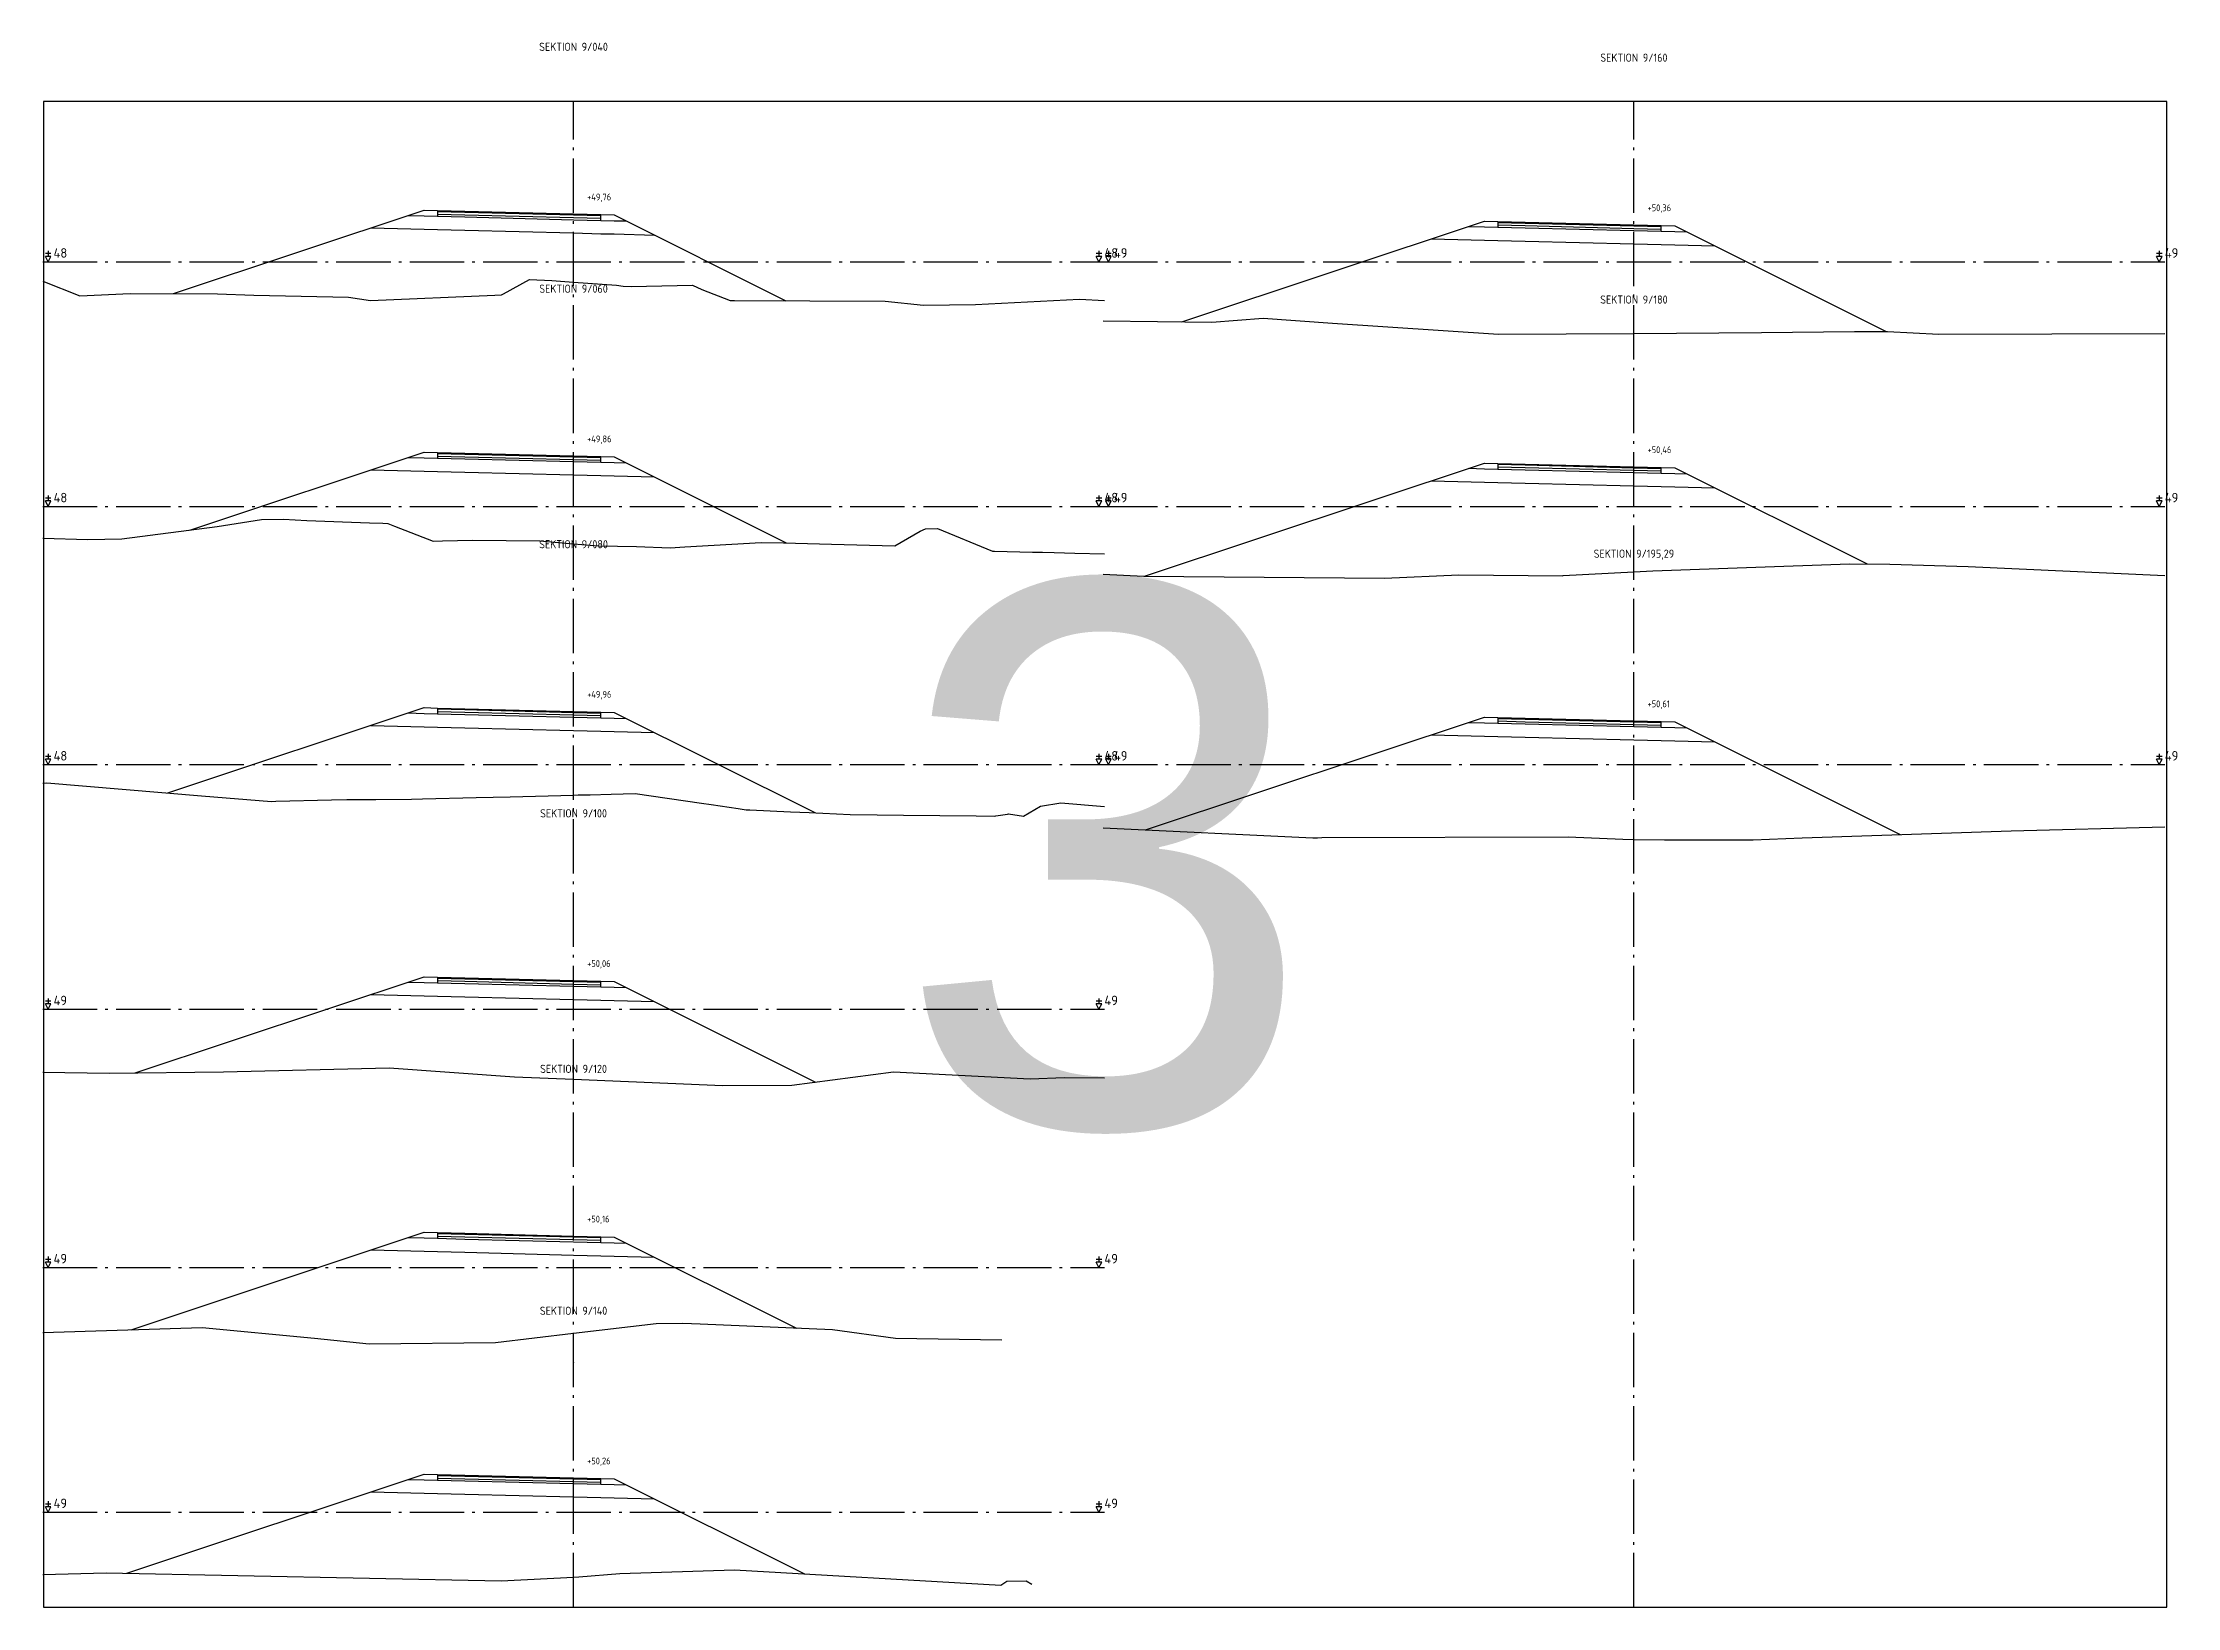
# Model space of a CAD drawing. Header units: metres. Extents: x 164066 to 165347, y 6228109 to 6230364.
# Drawn here: x 164237.7 to 164316.3, y 6229164.2 to 6229221.7 of the extents above; entities that cross this region are included whole.
import ezdxf
from ezdxf.enums import TextEntityAlignment as Align

# ---------------------------------------------------------------- set-up
doc = ezdxf.new("R2010")
doc.units = ezdxf.units.M
doc.header["$LTSCALE"] = 0.1
doc.linetypes.add('CENTRUMLINJE', pattern=[27, 20, -3, 1, -3])
doc.layers.get('DEFPOINTS').update_dxf_attribs({"color": 5})
for name, color, linetype in [('M-000', 7, 'Continuous'), ('M-372A', 3, 'Continuous'), ('M-374C', 6, 'Continuous'), ('M-374D', 4, 'Continuous'), ('M-374E', 4, 'Continuous'), ('M-374F', 4, 'Continuous'), ('M-374G', 4, 'Continuous'), ('M-374O', 4, 'Continuous'), ('M-374P', 4, 'Continuous'), ('M-374Q', 4, 'Continuous'), ('M-378A', 7, 'CENTRUMLINJE'), ('M-378AT', 4, 'Continuous'), ('M-378B', 4, 'CENTRUMLINJE'), ('M-378BT', 4, 'Continuous'), ('T19202X', 4, 'Continuous')]:
    doc.layers.add(name, color=color, linetype=linetype)
doc.styles.add('ARIAL', font='ARIAL.TTF')
doc.styles.add('ISO35', font='ISO3098', dxfattribs={"height": 3.5})
doc.styles.add('P_ISO_25', font='ISO', dxfattribs={"height": 2.5})
doc.styles.add('P_ISO_30', font='ISO', dxfattribs={"height": 3})

msp = doc.modelspace()

# ---------------------------------------------------------------- texts
at = {"layer": 'DEFPOINTS', "style": 'ARIAL'}
msp.add_text('3', height=20, dxfattribs=at).set_placement((164276.814, 6229191.854), align=Align.MIDDLE_CENTER)
at = {"layer": 'M-378AT', "style": 'ISO35'}
for s, p in [('48', (164238.139, 6229213.804)), ('48', (164276.789, 6229213.804)), ('49', (164277.139, 6229213.804)), ('49', (164315.789, 6229213.804)), ('48', (164238.139, 6229204.804)), ('48', (164276.789, 6229204.804)), ('49', (164277.139, 6229204.804)), ('49', (164315.789, 6229204.804)), ('48', (164238.139, 6229195.304)), ('48', (164276.789, 6229195.304)), ('49', (164277.139, 6229195.304)), ('49', (164315.789, 6229195.304)), ('49', (164238.139, 6229186.304)), ('49', (164276.789, 6229186.304)), ('49', (164238.139, 6229176.804)), ('49', (164276.789, 6229176.804)), ('49', (164238.139, 6229167.804)), ('49', (164276.789, 6229167.804))]:
    msp.add_text(s, height=0.35, dxfattribs=at).set_placement(p)
at = {"layer": 'M-378BT', "style": 'P_ISO_30'}
for s, p in [('SEKTION 9/040', (164257.264, 6229221.413)), ('SEKTION 9/160', (164296.264, 6229221.014)), ('SEKTION 9/060', (164257.264, 6229212.513)), ('SEKTION 9/180', (164296.264, 6229212.114)), ('SEKTION 9/080', (164257.264, 6229203.113)), ('SEKTION 9/195,29', (164296.264, 6229202.765)), ('SEKTION 9/100', (164257.264, 6229193.213)), ('SEKTION 9/120', (164257.264, 6229183.813)), ('SEKTION 9/140', (164257.264, 6229174.913))]:
    msp.add_text(s, height=0.3, dxfattribs=at).set_placement(p, align=Align.CENTER)
at = {"layer": 'M-378BT', "style": 'P_ISO_25'}
for s, p in [('+49,76', (164257.764, 6229215.913)), ('+50,36', (164296.764, 6229215.514)), ('+49,86', (164257.764, 6229207.013)), ('+50,46', (164296.764, 6229206.614)), ('+49,96', (164257.764, 6229197.613)), ('+50,61', (164296.764, 6229197.265)), ('+50,06', (164257.764, 6229187.713)), ('+50,16', (164257.764, 6229178.313)), ('+50,26', (164257.764, 6229169.413))]:
    msp.add_text(s, height=0.25, dxfattribs=at).set_placement(p)

# ---------------------------------------------------------------- linework, layer by layer
at = {"layer": 'DEFPOINTS', "flags": 128}
msp.add_lwpolyline([(164237.764, 6229164.154), (164315.864, 6229164.154), (164315.864, 6229219.554), (164237.764, 6229219.554), (164237.764, 6229164.154)], dxfattribs=at)
at = {"layer": 'M-000'}
msp.add_lwpolyline([(164237.764, 6229164.154), (164315.864, 6229164.154), (164315.864, 6229219.554), (164237.764, 6229219.554), (164237.764, 6229164.154)], dxfattribs=at)
at = {"layer": 'M-372A', "linetype": 'Continuous'}
for points in [[(164237.739, 6229212.94), (164239.102, 6229212.397), (164240.957, 6229212.49), (164244.164, 6229212.477), (164245.506, 6229212.43), (164248.982, 6229212.346), (164249.79, 6229212.234), (164254.364, 6229212.431), (164254.62, 6229212.443), (164254.682, 6229212.478), (164255.641, 6229213.003), (164256.468, 6229212.968), (164257.264, 6229212.909), (164258.844, 6229212.793), (164259.087, 6229212.757), (164259.38, 6229212.745), (164261.636, 6229212.79), (164261.983, 6229212.638), (164263.029, 6229212.226), (164263.075, 6229212.229), (164263.18, 6229212.225), (164268.725, 6229212.21), (164270.14, 6229212.054), (164272.051, 6229212.085), (164275.877, 6229212.275), (164276.789, 6229212.229)], [(164276.739, 6229211.483), (164280.744, 6229211.428), (164282.626, 6229211.583), (164285.178, 6229211.4), (164291.288, 6229210.989), (164296.264, 6229211.019), (164300.955, 6229211.048), (164304.379, 6229211.085), (164305.594, 6229211.087), (164307.477, 6229210.994), (164315.789, 6229211.015)], [(164237.739, 6229203.486), (164239.403, 6229203.431), (164240.654, 6229203.458), (164244.151, 6229203.911), (164245.784, 6229204.17), (164246.59, 6229204.186), (164247.451, 6229204.133), (164249.755, 6229204.054), (164250.25, 6229204.035), (164250.43, 6229204.031), (164250.68, 6229203.93), (164252.097, 6229203.376), (164252.445, 6229203.389), (164253.548, 6229203.412), (164256.029, 6229203.391), (164257.264, 6229203.28), (164258.176, 6229203.198), (164259.577, 6229203.183), (164260.817, 6229203.135), (164261.351, 6229203.166), (164264.169, 6229203.329), (164264.983, 6229203.319), (164266.747, 6229203.269), (164269.075, 6229203.21), (164270.009, 6229203.748), (164270.203, 6229203.833), (164270.648, 6229203.838), (164272.668, 6229203.011), (164272.75, 6229203.009), (164274.15, 6229202.975), (164274.512, 6229202.966), (164274.946, 6229202.955), (164275.701, 6229202.937), (164276.789, 6229202.911)], [(164276.739, 6229202.161), (164278.243, 6229202.089), (164287.092, 6229202.01), (164289.821, 6229202.143), (164293.645, 6229202.105), (164293.659, 6229202.108), (164296.264, 6229202.247), (164296.963, 6229202.285), (164304.193, 6229202.545), (164305.679, 6229202.524), (164308.559, 6229202.443), (164315.789, 6229202.107)], [(164237.739, 6229194.477), (164237.892, 6229194.485), (164243.574, 6229194.012), (164246.156, 6229193.804), (164246.314, 6229193.808), (164248.364, 6229193.857), (164248.927, 6229193.871), (164249.989, 6229193.877), (164251.298, 6229193.885), (164251.703, 6229193.895), (164253.681, 6229193.944), (164254.928, 6229193.975), (164257.264, 6229194.034), (164257.269, 6229194.034), (164257.434, 6229194.038), (164257.876, 6229194.049), (164258.646, 6229194.068), (164259.536, 6229194.09), (164261.968, 6229193.737), (164262.321, 6229193.685), (164263.315, 6229193.541), (164263.617, 6229193.497), (164263.623, 6229193.496), (164263.649, 6229193.495), (164263.753, 6229193.49), (164265.248, 6229193.421), (164265.933, 6229193.389), (164267.441, 6229193.318), (164268.429, 6229193.308), (164269.397, 6229193.297), (164272.067, 6229193.268), (164272.762, 6229193.26), (164272.794, 6229193.265), (164273.225, 6229193.334), (164273.263, 6229193.34), (164273.809, 6229193.261), (164274.438, 6229193.629), (164275.184, 6229193.744), (164276.789, 6229193.615)], [(164276.739, 6229192.825), (164284.455, 6229192.458), (164284.63, 6229192.456), (164284.784, 6229192.473), (164293.843, 6229192.501), (164295.851, 6229192.412), (164296.264, 6229192.406), (164297.395, 6229192.39), (164300.654, 6229192.386), (164302.448, 6229192.463), (164310.136, 6229192.722), (164315.789, 6229192.867)], [(164237.739, 6229183.842), (164240.18, 6229183.798), (164244.393, 6229183.859), (164250.477, 6229184.002), (164255.094, 6229183.668), (164257.264, 6229183.578), (164262.758, 6229183.348), (164265.287, 6229183.361), (164269.028, 6229183.854), (164274.063, 6229183.596), (164275.326, 6229183.641), (164276.789, 6229183.634)], [(164237.739, 6229174.259), (164243.6, 6229174.45), (164247.738, 6229174.053), (164249.749, 6229173.841), (164254.397, 6229173.897), (164257.264, 6229174.233), (164260.298, 6229174.59), (164261.286, 6229174.602), (164261.919, 6229174.585), (164266.791, 6229174.369), (164269.111, 6229174.059), (164273.022, 6229173.991)], [(164237.739, 6229165.36), (164240.073, 6229165.427), (164254.6, 6229165.123), (164257.264, 6229165.265), (164257.455, 6229165.275), (164258.962, 6229165.394), (164263.189, 6229165.527), (164272.982, 6229164.968), (164273.2, 6229165.11), (164273.91, 6229165.128), (164274.116, 6229165.01)]]:
    msp.add_lwpolyline(points, dxfattribs=at)
at = {"layer": 'M-374C', "linetype": 'Continuous'}
for points in [[(164242.554, 6229212.484), (164251.764, 6229215.551), (164252.264, 6229215.538), (164253.264, 6229215.513), (164257.264, 6229215.413), (164258.264, 6229215.388), (164258.764, 6229215.376), (164265.075, 6229212.22)], [(164279.631, 6229211.444), (164290.764, 6229215.151), (164291.264, 6229215.139), (164292.264, 6229215.114), (164296.264, 6229215.014), (164297.264, 6229214.989), (164297.764, 6229214.976), (164305.542, 6229211.087)], [(164243.147, 6229203.781), (164251.764, 6229206.651), (164252.264, 6229206.638), (164253.264, 6229206.613), (164257.264, 6229206.513), (164258.264, 6229206.488), (164258.764, 6229206.476), (164265.083, 6229203.317)], [(164278.266, 6229202.089), (164290.764, 6229206.251), (164291.264, 6229206.239), (164292.264, 6229206.214), (164296.264, 6229206.114), (164297.264, 6229206.089), (164297.764, 6229206.076), (164304.844, 6229202.536)], [(164242.346, 6229194.115), (164251.764, 6229197.251), (164252.264, 6229197.238), (164253.264, 6229197.213), (164257.264, 6229197.113), (164258.264, 6229197.088), (164258.764, 6229197.076), (164266.158, 6229193.379)], [(164278.296, 6229192.751), (164290.764, 6229196.903), (164291.264, 6229196.89), (164292.264, 6229196.865), (164296.264, 6229196.765), (164297.264, 6229196.74), (164297.764, 6229196.728), (164306.051, 6229192.585)], [(164241.137, 6229183.812), (164251.764, 6229187.351), (164252.264, 6229187.338), (164253.264, 6229187.313), (164257.264, 6229187.213), (164258.264, 6229187.188), (164258.764, 6229187.176), (164266.163, 6229183.477)], [(164240.997, 6229174.365), (164251.764, 6229177.951), (164252.264, 6229177.938), (164253.264, 6229177.913), (164257.264, 6229177.813), (164258.264, 6229177.788), (164258.764, 6229177.776), (164265.459, 6229174.428)], [(164240.834, 6229165.411), (164251.764, 6229169.051), (164252.264, 6229169.038), (164253.264, 6229169.013), (164257.264, 6229168.913), (164258.264, 6229168.888), (164258.764, 6229168.876), (164265.754, 6229165.381)]]:
    msp.add_lwpolyline(points, dxfattribs=at)
at = {"layer": 'M-374D', "linetype": 'Continuous'}
for points in [[(164249.809, 6229214.9), (164251.764, 6229214.851), (164252.264, 6229214.838), (164252.264, 6229214.838), (164253.264, 6229214.813), (164257.264, 6229214.713), (164257.264, 6229214.713), (164258.264, 6229214.688), (164258.764, 6229214.676), (164260.238, 6229214.639)], [(164288.809, 6229214.5), (164290.764, 6229214.451), (164291.264, 6229214.439), (164291.264, 6229214.438), (164292.264, 6229214.413), (164296.264, 6229214.313), (164296.264, 6229214.314), (164297.264, 6229214.289), (164297.764, 6229214.276), (164299.238, 6229214.239)], [(164249.809, 6229206), (164251.764, 6229205.951), (164252.264, 6229205.938), (164252.264, 6229205.938), (164253.264, 6229205.913), (164257.264, 6229205.813), (164257.264, 6229205.813), (164258.264, 6229205.788), (164258.764, 6229205.776), (164260.238, 6229205.739)], [(164288.809, 6229205.6), (164290.764, 6229205.551), (164291.264, 6229205.539), (164291.264, 6229205.538), (164292.264, 6229205.513), (164296.264, 6229205.413), (164296.264, 6229205.414), (164297.264, 6229205.389), (164297.764, 6229205.376), (164299.238, 6229205.339)], [(164249.809, 6229196.6), (164251.764, 6229196.551), (164252.264, 6229196.538), (164252.264, 6229196.538), (164253.264, 6229196.513), (164257.264, 6229196.413), (164257.264, 6229196.413), (164258.264, 6229196.388), (164258.764, 6229196.376), (164260.238, 6229196.339)], [(164288.809, 6229196.252), (164290.764, 6229196.203), (164291.264, 6229196.19), (164291.264, 6229196.19), (164292.264, 6229196.165), (164296.264, 6229196.065), (164296.264, 6229196.065), (164297.264, 6229196.04), (164297.764, 6229196.028), (164299.238, 6229195.991)], [(164249.809, 6229186.7), (164251.764, 6229186.651), (164252.264, 6229186.638), (164252.264, 6229186.638), (164253.264, 6229186.613), (164257.264, 6229186.513), (164257.264, 6229186.513), (164258.264, 6229186.488), (164258.764, 6229186.476), (164260.238, 6229186.439)], [(164249.809, 6229177.3), (164251.764, 6229177.251), (164252.264, 6229177.238), (164252.264, 6229177.238), (164253.264, 6229177.213), (164257.264, 6229177.113), (164257.264, 6229177.113), (164258.264, 6229177.088), (164258.764, 6229177.076), (164260.238, 6229177.039)], [(164249.809, 6229168.4), (164251.764, 6229168.351), (164252.264, 6229168.338), (164252.264, 6229168.338), (164253.264, 6229168.313), (164257.264, 6229168.213), (164257.264, 6229168.213), (164258.264, 6229168.188), (164258.764, 6229168.176), (164260.238, 6229168.139)]]:
    msp.add_lwpolyline(points, dxfattribs=at)
at = {"layer": 'M-374E', "linetype": 'Continuous'}
for points in [[(164251.178, 6229215.355), (164251.764, 6229215.341), (164252.264, 6229215.328), (164252.264, 6229215.328), (164253.264, 6229215.303), (164257.264, 6229215.203), (164257.264, 6229215.203), (164258.264, 6229215.178), (164258.764, 6229215.166), (164259.206, 6229215.155)], [(164290.178, 6229214.956), (164290.764, 6229214.941), (164291.264, 6229214.929), (164291.264, 6229214.928), (164292.264, 6229214.903), (164296.264, 6229214.803), (164296.264, 6229214.804), (164297.264, 6229214.779), (164297.764, 6229214.766), (164298.206, 6229214.755)], [(164251.178, 6229206.455), (164251.764, 6229206.441), (164252.264, 6229206.428), (164252.264, 6229206.428), (164253.264, 6229206.403), (164257.264, 6229206.303), (164257.264, 6229206.303), (164258.264, 6229206.278), (164258.764, 6229206.266), (164259.206, 6229206.255)], [(164290.178, 6229206.056), (164290.764, 6229206.041), (164291.264, 6229206.029), (164291.264, 6229206.028), (164292.264, 6229206.003), (164296.264, 6229205.903), (164296.264, 6229205.904), (164297.264, 6229205.879), (164297.764, 6229205.866), (164298.206, 6229205.855)], [(164251.178, 6229197.056), (164251.764, 6229197.041), (164252.264, 6229197.028), (164252.264, 6229197.028), (164253.264, 6229197.003), (164257.264, 6229196.903), (164257.264, 6229196.903), (164258.264, 6229196.878), (164258.764, 6229196.866), (164259.206, 6229196.855)], [(164290.178, 6229196.708), (164290.764, 6229196.693), (164291.264, 6229196.68), (164291.264, 6229196.68), (164292.264, 6229196.655), (164296.264, 6229196.555), (164296.264, 6229196.555), (164297.264, 6229196.53), (164297.764, 6229196.518), (164298.206, 6229196.507)], [(164251.178, 6229187.156), (164251.764, 6229187.141), (164252.264, 6229187.128), (164252.264, 6229187.128), (164253.264, 6229187.103), (164257.264, 6229187.003), (164257.264, 6229187.003), (164258.264, 6229186.978), (164258.764, 6229186.966), (164259.206, 6229186.955)], [(164251.178, 6229177.756), (164251.764, 6229177.741), (164252.264, 6229177.728), (164252.264, 6229177.728), (164253.264, 6229177.703), (164257.264, 6229177.603), (164257.264, 6229177.603), (164258.264, 6229177.578), (164258.764, 6229177.566), (164259.206, 6229177.555)], [(164251.178, 6229168.856), (164251.764, 6229168.841), (164252.264, 6229168.828), (164252.264, 6229168.828), (164253.264, 6229168.803), (164257.264, 6229168.703), (164257.264, 6229168.703), (164258.264, 6229168.678), (164258.764, 6229168.666), (164259.206, 6229168.655)]]:
    msp.add_lwpolyline(points, dxfattribs=at)
at = {"layer": 'M-374F', "linetype": 'Continuous'}
for points in [[(164251.764, 6229215.551), (164251.764, 6229215.551), (164252.264, 6229215.538), (164252.264, 6229215.328), (164253.264, 6229215.303), (164257.264, 6229215.203), (164258.264, 6229215.178), (164258.264, 6229215.388), (164258.764, 6229215.376), (164258.764, 6229215.376)], [(164290.764, 6229215.151), (164290.764, 6229215.151), (164291.264, 6229215.139), (164291.264, 6229214.929), (164292.264, 6229214.904), (164296.264, 6229214.804), (164297.264, 6229214.779), (164297.264, 6229214.989), (164297.764, 6229214.976), (164297.764, 6229214.976)], [(164251.764, 6229206.651), (164251.764, 6229206.651), (164252.264, 6229206.638), (164252.264, 6229206.428), (164253.264, 6229206.403), (164257.264, 6229206.303), (164258.264, 6229206.278), (164258.264, 6229206.488), (164258.764, 6229206.476), (164258.764, 6229206.476)], [(164290.764, 6229206.251), (164290.764, 6229206.251), (164291.264, 6229206.239), (164291.264, 6229206.029), (164292.264, 6229206.004), (164296.264, 6229205.904), (164297.264, 6229205.879), (164297.264, 6229206.089), (164297.764, 6229206.076), (164297.764, 6229206.076)], [(164251.764, 6229197.251), (164251.764, 6229197.251), (164252.264, 6229197.238), (164252.264, 6229197.028), (164253.264, 6229197.003), (164257.264, 6229196.903), (164258.264, 6229196.878), (164258.264, 6229197.088), (164258.764, 6229197.076), (164258.764, 6229197.076)], [(164290.764, 6229196.903), (164290.764, 6229196.903), (164291.264, 6229196.89), (164291.264, 6229196.68), (164292.264, 6229196.655), (164296.264, 6229196.555), (164297.264, 6229196.53), (164297.264, 6229196.74), (164297.764, 6229196.728), (164297.764, 6229196.728)], [(164251.764, 6229187.351), (164251.764, 6229187.351), (164252.264, 6229187.338), (164252.264, 6229187.128), (164253.264, 6229187.103), (164257.264, 6229187.003), (164258.264, 6229186.978), (164258.264, 6229187.188), (164258.764, 6229187.176), (164258.764, 6229187.176)], [(164251.764, 6229177.951), (164251.764, 6229177.951), (164252.264, 6229177.938), (164252.264, 6229177.728), (164253.264, 6229177.703), (164257.264, 6229177.603), (164258.264, 6229177.578), (164258.264, 6229177.788), (164258.764, 6229177.776), (164258.764, 6229177.776)], [(164251.764, 6229169.051), (164251.764, 6229169.051), (164252.264, 6229169.038), (164252.264, 6229168.828), (164253.264, 6229168.803), (164257.264, 6229168.703), (164258.264, 6229168.678), (164258.264, 6229168.888), (164258.764, 6229168.876), (164258.764, 6229168.876)]]:
    msp.add_lwpolyline(points, dxfattribs=at)
at = {"layer": 'M-374G', "linetype": 'Continuous'}
for points in [[(164251.764, 6229215.551), (164251.764, 6229215.551), (164252.264, 6229215.538), (164252.264, 6229215.408), (164253.264, 6229215.383), (164257.264, 6229215.283), (164258.264, 6229215.258), (164258.264, 6229215.388), (164258.764, 6229215.376), (164258.764, 6229215.376)], [(164290.764, 6229215.151), (164290.764, 6229215.151), (164291.264, 6229215.139), (164291.264, 6229215.009), (164292.264, 6229214.984), (164296.264, 6229214.884), (164297.264, 6229214.859), (164297.264, 6229214.989), (164297.764, 6229214.976), (164297.764, 6229214.976)], [(164251.764, 6229206.651), (164251.764, 6229206.651), (164252.264, 6229206.638), (164252.264, 6229206.508), (164253.264, 6229206.483), (164257.264, 6229206.383), (164258.264, 6229206.358), (164258.264, 6229206.488), (164258.764, 6229206.476), (164258.764, 6229206.476)], [(164290.764, 6229206.251), (164290.764, 6229206.251), (164291.264, 6229206.239), (164291.264, 6229206.109), (164292.264, 6229206.084), (164296.264, 6229205.984), (164297.264, 6229205.959), (164297.264, 6229206.089), (164297.764, 6229206.076), (164297.764, 6229206.076)], [(164251.764, 6229197.251), (164251.764, 6229197.251), (164252.264, 6229197.238), (164252.264, 6229197.108), (164253.264, 6229197.083), (164257.264, 6229196.983), (164258.264, 6229196.958), (164258.264, 6229197.088), (164258.764, 6229197.076), (164258.764, 6229197.076)], [(164290.764, 6229196.903), (164290.764, 6229196.903), (164291.264, 6229196.89), (164291.264, 6229196.76), (164292.264, 6229196.735), (164296.264, 6229196.635), (164297.264, 6229196.61), (164297.264, 6229196.74), (164297.764, 6229196.728), (164297.764, 6229196.728)], [(164251.764, 6229187.351), (164251.764, 6229187.351), (164252.264, 6229187.338), (164252.264, 6229187.208), (164253.264, 6229187.183), (164257.264, 6229187.083), (164258.264, 6229187.058), (164258.264, 6229187.188), (164258.764, 6229187.176), (164258.764, 6229187.176)], [(164251.764, 6229177.951), (164251.764, 6229177.951), (164252.264, 6229177.938), (164252.264, 6229177.808), (164253.264, 6229177.783), (164257.264, 6229177.683), (164258.264, 6229177.658), (164258.264, 6229177.788), (164258.764, 6229177.776), (164258.764, 6229177.776)], [(164251.764, 6229169.051), (164251.764, 6229169.051), (164252.264, 6229169.038), (164252.264, 6229168.908), (164253.264, 6229168.883), (164257.264, 6229168.783), (164258.264, 6229168.758), (164258.264, 6229168.888), (164258.764, 6229168.876), (164258.764, 6229168.876)]]:
    msp.add_lwpolyline(points, dxfattribs=at)
at = {"layer": 'M-374O', "linetype": 'Continuous'}
for points in [[(164251.764, 6229215.551), (164251.764, 6229215.551), (164252.264, 6229215.538), (164252.264, 6229215.503), (164253.264, 6229215.478), (164257.264, 6229215.378), (164258.264, 6229215.353), (164258.264, 6229215.388), (164258.764, 6229215.376), (164258.764, 6229215.376)], [(164290.764, 6229215.151), (164290.764, 6229215.151), (164291.264, 6229215.139), (164291.264, 6229215.104), (164292.264, 6229215.079), (164296.264, 6229214.979), (164297.264, 6229214.954), (164297.264, 6229214.989), (164297.764, 6229214.976), (164297.764, 6229214.976)], [(164251.764, 6229206.651), (164251.764, 6229206.651), (164252.264, 6229206.638), (164252.264, 6229206.603), (164253.264, 6229206.578), (164257.264, 6229206.478), (164258.264, 6229206.453), (164258.264, 6229206.488), (164258.764, 6229206.476), (164258.764, 6229206.476)], [(164290.764, 6229206.251), (164290.764, 6229206.251), (164291.264, 6229206.239), (164291.264, 6229206.204), (164292.264, 6229206.179), (164296.264, 6229206.079), (164297.264, 6229206.054), (164297.264, 6229206.089), (164297.764, 6229206.076), (164297.764, 6229206.076)], [(164251.764, 6229197.251), (164251.764, 6229197.251), (164252.264, 6229197.238), (164252.264, 6229197.203), (164253.264, 6229197.178), (164257.264, 6229197.078), (164258.264, 6229197.053), (164258.264, 6229197.088), (164258.764, 6229197.076), (164258.764, 6229197.076)], [(164290.764, 6229196.903), (164290.764, 6229196.903), (164291.264, 6229196.89), (164291.264, 6229196.855), (164292.264, 6229196.83), (164296.264, 6229196.73), (164297.264, 6229196.705), (164297.264, 6229196.74), (164297.764, 6229196.728), (164297.764, 6229196.728)], [(164251.764, 6229187.351), (164251.764, 6229187.351), (164252.264, 6229187.338), (164252.264, 6229187.303), (164253.264, 6229187.278), (164257.264, 6229187.178), (164258.264, 6229187.153), (164258.264, 6229187.188), (164258.764, 6229187.176), (164258.764, 6229187.176)], [(164251.764, 6229177.951), (164251.764, 6229177.951), (164252.264, 6229177.938), (164252.264, 6229177.903), (164253.264, 6229177.878), (164257.264, 6229177.778), (164258.264, 6229177.753), (164258.264, 6229177.788), (164258.764, 6229177.776), (164258.764, 6229177.776)], [(164251.764, 6229169.051), (164251.764, 6229169.051), (164252.264, 6229169.038), (164252.264, 6229169.003), (164253.264, 6229168.978), (164257.264, 6229168.878), (164258.264, 6229168.853), (164258.264, 6229168.888), (164258.764, 6229168.876), (164258.764, 6229168.876)]]:
    msp.add_lwpolyline(points, dxfattribs=at)
at = {"layer": 'M-374P', "linetype": 'Continuous'}
for points in [[(164251.764, 6229215.551), (164251.764, 6229215.551), (164252.264, 6229215.538), (164252.264, 6229215.408), (164253.264, 6229215.383), (164257.264, 6229215.283), (164258.264, 6229215.258), (164258.264, 6229215.388), (164258.764, 6229215.376), (164258.764, 6229215.376)], [(164290.764, 6229215.151), (164290.764, 6229215.151), (164291.264, 6229215.139), (164291.264, 6229215.009), (164292.264, 6229214.984), (164296.264, 6229214.884), (164297.264, 6229214.859), (164297.264, 6229214.989), (164297.764, 6229214.976), (164297.764, 6229214.976)], [(164251.764, 6229206.651), (164251.764, 6229206.651), (164252.264, 6229206.638), (164252.264, 6229206.508), (164253.264, 6229206.483), (164257.264, 6229206.383), (164258.264, 6229206.358), (164258.264, 6229206.488), (164258.764, 6229206.476), (164258.764, 6229206.476)], [(164290.764, 6229206.251), (164290.764, 6229206.251), (164291.264, 6229206.239), (164291.264, 6229206.109), (164292.264, 6229206.084), (164296.264, 6229205.984), (164297.264, 6229205.959), (164297.264, 6229206.089), (164297.764, 6229206.076), (164297.764, 6229206.076)], [(164251.764, 6229197.251), (164251.764, 6229197.251), (164252.264, 6229197.238), (164252.264, 6229197.108), (164253.264, 6229197.083), (164257.264, 6229196.983), (164258.264, 6229196.958), (164258.264, 6229197.088), (164258.764, 6229197.076), (164258.764, 6229197.076)], [(164290.764, 6229196.903), (164290.764, 6229196.903), (164291.264, 6229196.89), (164291.264, 6229196.76), (164292.264, 6229196.735), (164296.264, 6229196.635), (164297.264, 6229196.61), (164297.264, 6229196.74), (164297.764, 6229196.728), (164297.764, 6229196.728)], [(164251.764, 6229187.351), (164251.764, 6229187.351), (164252.264, 6229187.338), (164252.264, 6229187.208), (164253.264, 6229187.183), (164257.264, 6229187.083), (164258.264, 6229187.058), (164258.264, 6229187.188), (164258.764, 6229187.176), (164258.764, 6229187.176)], [(164251.764, 6229177.951), (164251.764, 6229177.951), (164252.264, 6229177.938), (164252.264, 6229177.808), (164253.264, 6229177.783), (164257.264, 6229177.683), (164258.264, 6229177.658), (164258.264, 6229177.788), (164258.764, 6229177.776), (164258.764, 6229177.776)], [(164251.764, 6229169.051), (164251.764, 6229169.051), (164252.264, 6229169.038), (164252.264, 6229168.908), (164253.264, 6229168.883), (164257.264, 6229168.783), (164258.264, 6229168.758), (164258.264, 6229168.888), (164258.764, 6229168.876), (164258.764, 6229168.876)]]:
    msp.add_lwpolyline(points, dxfattribs=at)
at = {"layer": 'M-374Q', "linetype": 'Continuous'}
for points in [[(164249.809, 6229214.9), (164251.764, 6229214.851), (164252.264, 6229214.838), (164252.264, 6229214.838), (164253.264, 6229214.813), (164257.264, 6229214.713), (164257.264, 6229214.713), (164258.264, 6229214.688), (164258.764, 6229214.676), (164260.238, 6229214.639)], [(164288.809, 6229214.5), (164290.764, 6229214.451), (164291.264, 6229214.439), (164291.264, 6229214.438), (164292.264, 6229214.413), (164296.264, 6229214.313), (164296.264, 6229214.314), (164297.264, 6229214.289), (164297.764, 6229214.276), (164299.238, 6229214.239)], [(164249.809, 6229206), (164251.764, 6229205.951), (164252.264, 6229205.938), (164252.264, 6229205.938), (164253.264, 6229205.913), (164257.264, 6229205.813), (164257.264, 6229205.813), (164258.264, 6229205.788), (164258.764, 6229205.776), (164260.238, 6229205.739)], [(164288.809, 6229205.6), (164290.764, 6229205.551), (164291.264, 6229205.539), (164291.264, 6229205.538), (164292.264, 6229205.513), (164296.264, 6229205.413), (164296.264, 6229205.414), (164297.264, 6229205.389), (164297.764, 6229205.376), (164299.238, 6229205.339)], [(164249.809, 6229196.6), (164251.764, 6229196.551), (164252.264, 6229196.538), (164252.264, 6229196.538), (164253.264, 6229196.513), (164257.264, 6229196.413), (164257.264, 6229196.413), (164258.264, 6229196.388), (164258.764, 6229196.376), (164260.238, 6229196.339)], [(164288.809, 6229196.252), (164290.764, 6229196.203), (164291.264, 6229196.19), (164291.264, 6229196.19), (164292.264, 6229196.165), (164296.264, 6229196.065), (164296.264, 6229196.065), (164297.264, 6229196.04), (164297.764, 6229196.028), (164299.238, 6229195.991)], [(164249.809, 6229186.7), (164251.764, 6229186.651), (164252.264, 6229186.638), (164252.264, 6229186.638), (164253.264, 6229186.613), (164257.264, 6229186.513), (164257.264, 6229186.513), (164258.264, 6229186.488), (164258.764, 6229186.476), (164260.238, 6229186.439)], [(164249.809, 6229177.3), (164251.764, 6229177.251), (164252.264, 6229177.238), (164252.264, 6229177.238), (164253.264, 6229177.213), (164257.264, 6229177.113), (164257.264, 6229177.113), (164258.264, 6229177.088), (164258.764, 6229177.076), (164260.238, 6229177.039)], [(164249.809, 6229168.4), (164251.764, 6229168.351), (164252.264, 6229168.338), (164252.264, 6229168.338), (164253.264, 6229168.313), (164257.264, 6229168.213), (164257.264, 6229168.213), (164258.264, 6229168.188), (164258.764, 6229168.176), (164260.238, 6229168.139)]]:
    msp.add_lwpolyline(points, dxfattribs=at)
at = {"layer": 'M-378A'}
for p, q in [((164237.739, 6229213.654), (164276.789, 6229213.654)), ((164276.739, 6229213.654), (164315.789, 6229213.654)), ((164237.739, 6229204.654), (164276.789, 6229204.654)), ((164276.739, 6229204.654), (164315.789, 6229204.654)), ((164237.739, 6229195.154), (164276.789, 6229195.154)), ((164276.739, 6229195.154), (164315.789, 6229195.154)), ((164237.739, 6229186.154), (164276.789, 6229186.154)), ((164237.739, 6229176.654), (164276.789, 6229176.654)), ((164237.739, 6229167.654), (164276.789, 6229167.654))]:
    msp.add_line(p, q, dxfattribs=at)
at = {"layer": 'M-378AT'}
for p, q in [((164238.039, 6229213.954), (164237.839, 6229213.954)), ((164237.939, 6229213.654), (164237.839, 6229213.854)), ((164238.039, 6229213.854), (164237.839, 6229213.854)), ((164237.939, 6229214.054), (164237.939, 6229213.854)), ((164237.939, 6229213.654), (164238.039, 6229213.854)), ((164276.689, 6229213.954), (164276.489, 6229213.954)), ((164276.589, 6229213.654), (164276.489, 6229213.854)), ((164276.689, 6229213.854), (164276.489, 6229213.854)), ((164276.589, 6229214.054), (164276.589, 6229213.854)), ((164276.589, 6229213.654), (164276.689, 6229213.854)), ((164277.039, 6229213.954), (164276.839, 6229213.954)), ((164276.939, 6229213.654), (164276.839, 6229213.854)), ((164277.039, 6229213.854), (164276.839, 6229213.854)), ((164276.939, 6229214.054), (164276.939, 6229213.854)), ((164276.939, 6229213.654), (164277.039, 6229213.854)), ((164315.689, 6229213.954), (164315.489, 6229213.954)), ((164315.589, 6229213.654), (164315.489, 6229213.854)), ((164315.689, 6229213.854), (164315.489, 6229213.854)), ((164315.589, 6229214.054), (164315.589, 6229213.854)), ((164315.589, 6229213.654), (164315.689, 6229213.854)), ((164238.039, 6229204.954), (164237.839, 6229204.954)), ((164237.939, 6229205.054), (164237.939, 6229204.854)), ((164276.689, 6229204.954), (164276.489, 6229204.954)), ((164276.589, 6229205.054), (164276.589, 6229204.854)), ((164277.039, 6229204.954), (164276.839, 6229204.954)), ((164276.939, 6229205.054), (164276.939, 6229204.854)), ((164315.689, 6229204.954), (164315.489, 6229204.954)), ((164315.589, 6229205.054), (164315.589, 6229204.854)), ((164237.939, 6229204.654), (164237.839, 6229204.854)), ((164238.039, 6229204.854), (164237.839, 6229204.854)), ((164237.939, 6229204.654), (164238.039, 6229204.854)), ((164276.589, 6229204.654), (164276.489, 6229204.854)), ((164276.689, 6229204.854), (164276.489, 6229204.854)), ((164276.589, 6229204.654), (164276.689, 6229204.854)), ((164276.939, 6229204.654), (164276.839, 6229204.854)), ((164277.039, 6229204.854), (164276.839, 6229204.854)), ((164276.939, 6229204.654), (164277.039, 6229204.854)), ((164315.589, 6229204.654), (164315.489, 6229204.854)), ((164315.689, 6229204.854), (164315.489, 6229204.854)), ((164315.589, 6229204.654), (164315.689, 6229204.854)), ((164237.939, 6229195.554), (164237.939, 6229195.354)), ((164276.589, 6229195.554), (164276.589, 6229195.354)), ((164276.939, 6229195.554), (164276.939, 6229195.354)), ((164315.589, 6229195.554), (164315.589, 6229195.354)), ((164238.039, 6229195.454), (164237.839, 6229195.454)), ((164237.939, 6229195.154), (164237.839, 6229195.354)), ((164238.039, 6229195.354), (164237.839, 6229195.354)), ((164237.939, 6229195.154), (164238.039, 6229195.354)), ((164276.689, 6229195.454), (164276.489, 6229195.454)), ((164276.589, 6229195.154), (164276.489, 6229195.354)), ((164276.689, 6229195.354), (164276.489, 6229195.354)), ((164276.589, 6229195.154), (164276.689, 6229195.354)), ((164277.039, 6229195.454), (164276.839, 6229195.454)), ((164276.939, 6229195.154), (164276.839, 6229195.354)), ((164277.039, 6229195.354), (164276.839, 6229195.354)), ((164276.939, 6229195.154), (164277.039, 6229195.354)), ((164315.689, 6229195.454), (164315.489, 6229195.454)), ((164315.589, 6229195.154), (164315.489, 6229195.354)), ((164315.689, 6229195.354), (164315.489, 6229195.354)), ((164315.589, 6229195.154), (164315.689, 6229195.354)), ((164238.039, 6229186.454), (164237.839, 6229186.454)), ((164237.939, 6229186.154), (164237.839, 6229186.354)), ((164238.039, 6229186.354), (164237.839, 6229186.354)), ((164237.939, 6229186.554), (164237.939, 6229186.354)), ((164237.939, 6229186.154), (164238.039, 6229186.354)), ((164276.689, 6229186.454), (164276.489, 6229186.454)), ((164276.589, 6229186.154), (164276.489, 6229186.354)), ((164276.689, 6229186.354), (164276.489, 6229186.354)), ((164276.589, 6229186.554), (164276.589, 6229186.354)), ((164276.589, 6229186.154), (164276.689, 6229186.354)), ((164238.039, 6229176.954), (164237.839, 6229176.954)), ((164237.939, 6229176.654), (164237.839, 6229176.854)), ((164238.039, 6229176.854), (164237.839, 6229176.854)), ((164237.939, 6229177.054), (164237.939, 6229176.854)), ((164237.939, 6229176.654), (164238.039, 6229176.854)), ((164276.689, 6229176.954), (164276.489, 6229176.954)), ((164276.589, 6229176.654), (164276.489, 6229176.854)), ((164276.689, 6229176.854), (164276.489, 6229176.854)), ((164276.589, 6229177.054), (164276.589, 6229176.854)), ((164276.589, 6229176.654), (164276.689, 6229176.854)), ((164237.939, 6229168.054), (164237.939, 6229167.854)), ((164276.589, 6229168.054), (164276.589, 6229167.854)), ((164238.039, 6229167.954), (164237.839, 6229167.954)), ((164237.939, 6229167.654), (164237.839, 6229167.854)), ((164238.039, 6229167.854), (164237.839, 6229167.854)), ((164237.939, 6229167.654), (164238.039, 6229167.854)), ((164276.689, 6229167.954), (164276.489, 6229167.954)), ((164276.589, 6229167.654), (164276.489, 6229167.854)), ((164276.689, 6229167.854), (164276.489, 6229167.854)), ((164276.589, 6229167.654), (164276.689, 6229167.854))]:
    msp.add_line(p, q, dxfattribs=at)
at = {"layer": 'M-378B', "linetype": 'CENTRUMLINJE'}
for p, q in [((164257.264, 6229164.154), (164257.264, 6229219.554)), ((164296.264, 6229164.154), (164296.264, 6229219.554))]:
    msp.add_line(p, q, dxfattribs=at)
at = {"layer": 'T19202X'}
for centre in [(164257.264, 6229211.154), (164296.264, 6229210.154), (164257.264, 6229202.154), (164296.264, 6229201.154), (164257.264, 6229192.654), (164296.264, 6229191.654), (164257.264, 6229182.654), (164257.264, 6229173.154), (164257.264, 6229164.154)]:
    msp.add_circle(centre, 0.001, dxfattribs=at)

msp.set_redraw_order([(e.dxf.handle, doc.entitydb.next_handle()) for e in msp.query("TEXT MTEXT ATTDEF DIMENSION ARC_DIMENSION")])  # texts and dimensions are drawn at this point

doc.saveas('drawing.dxf')
